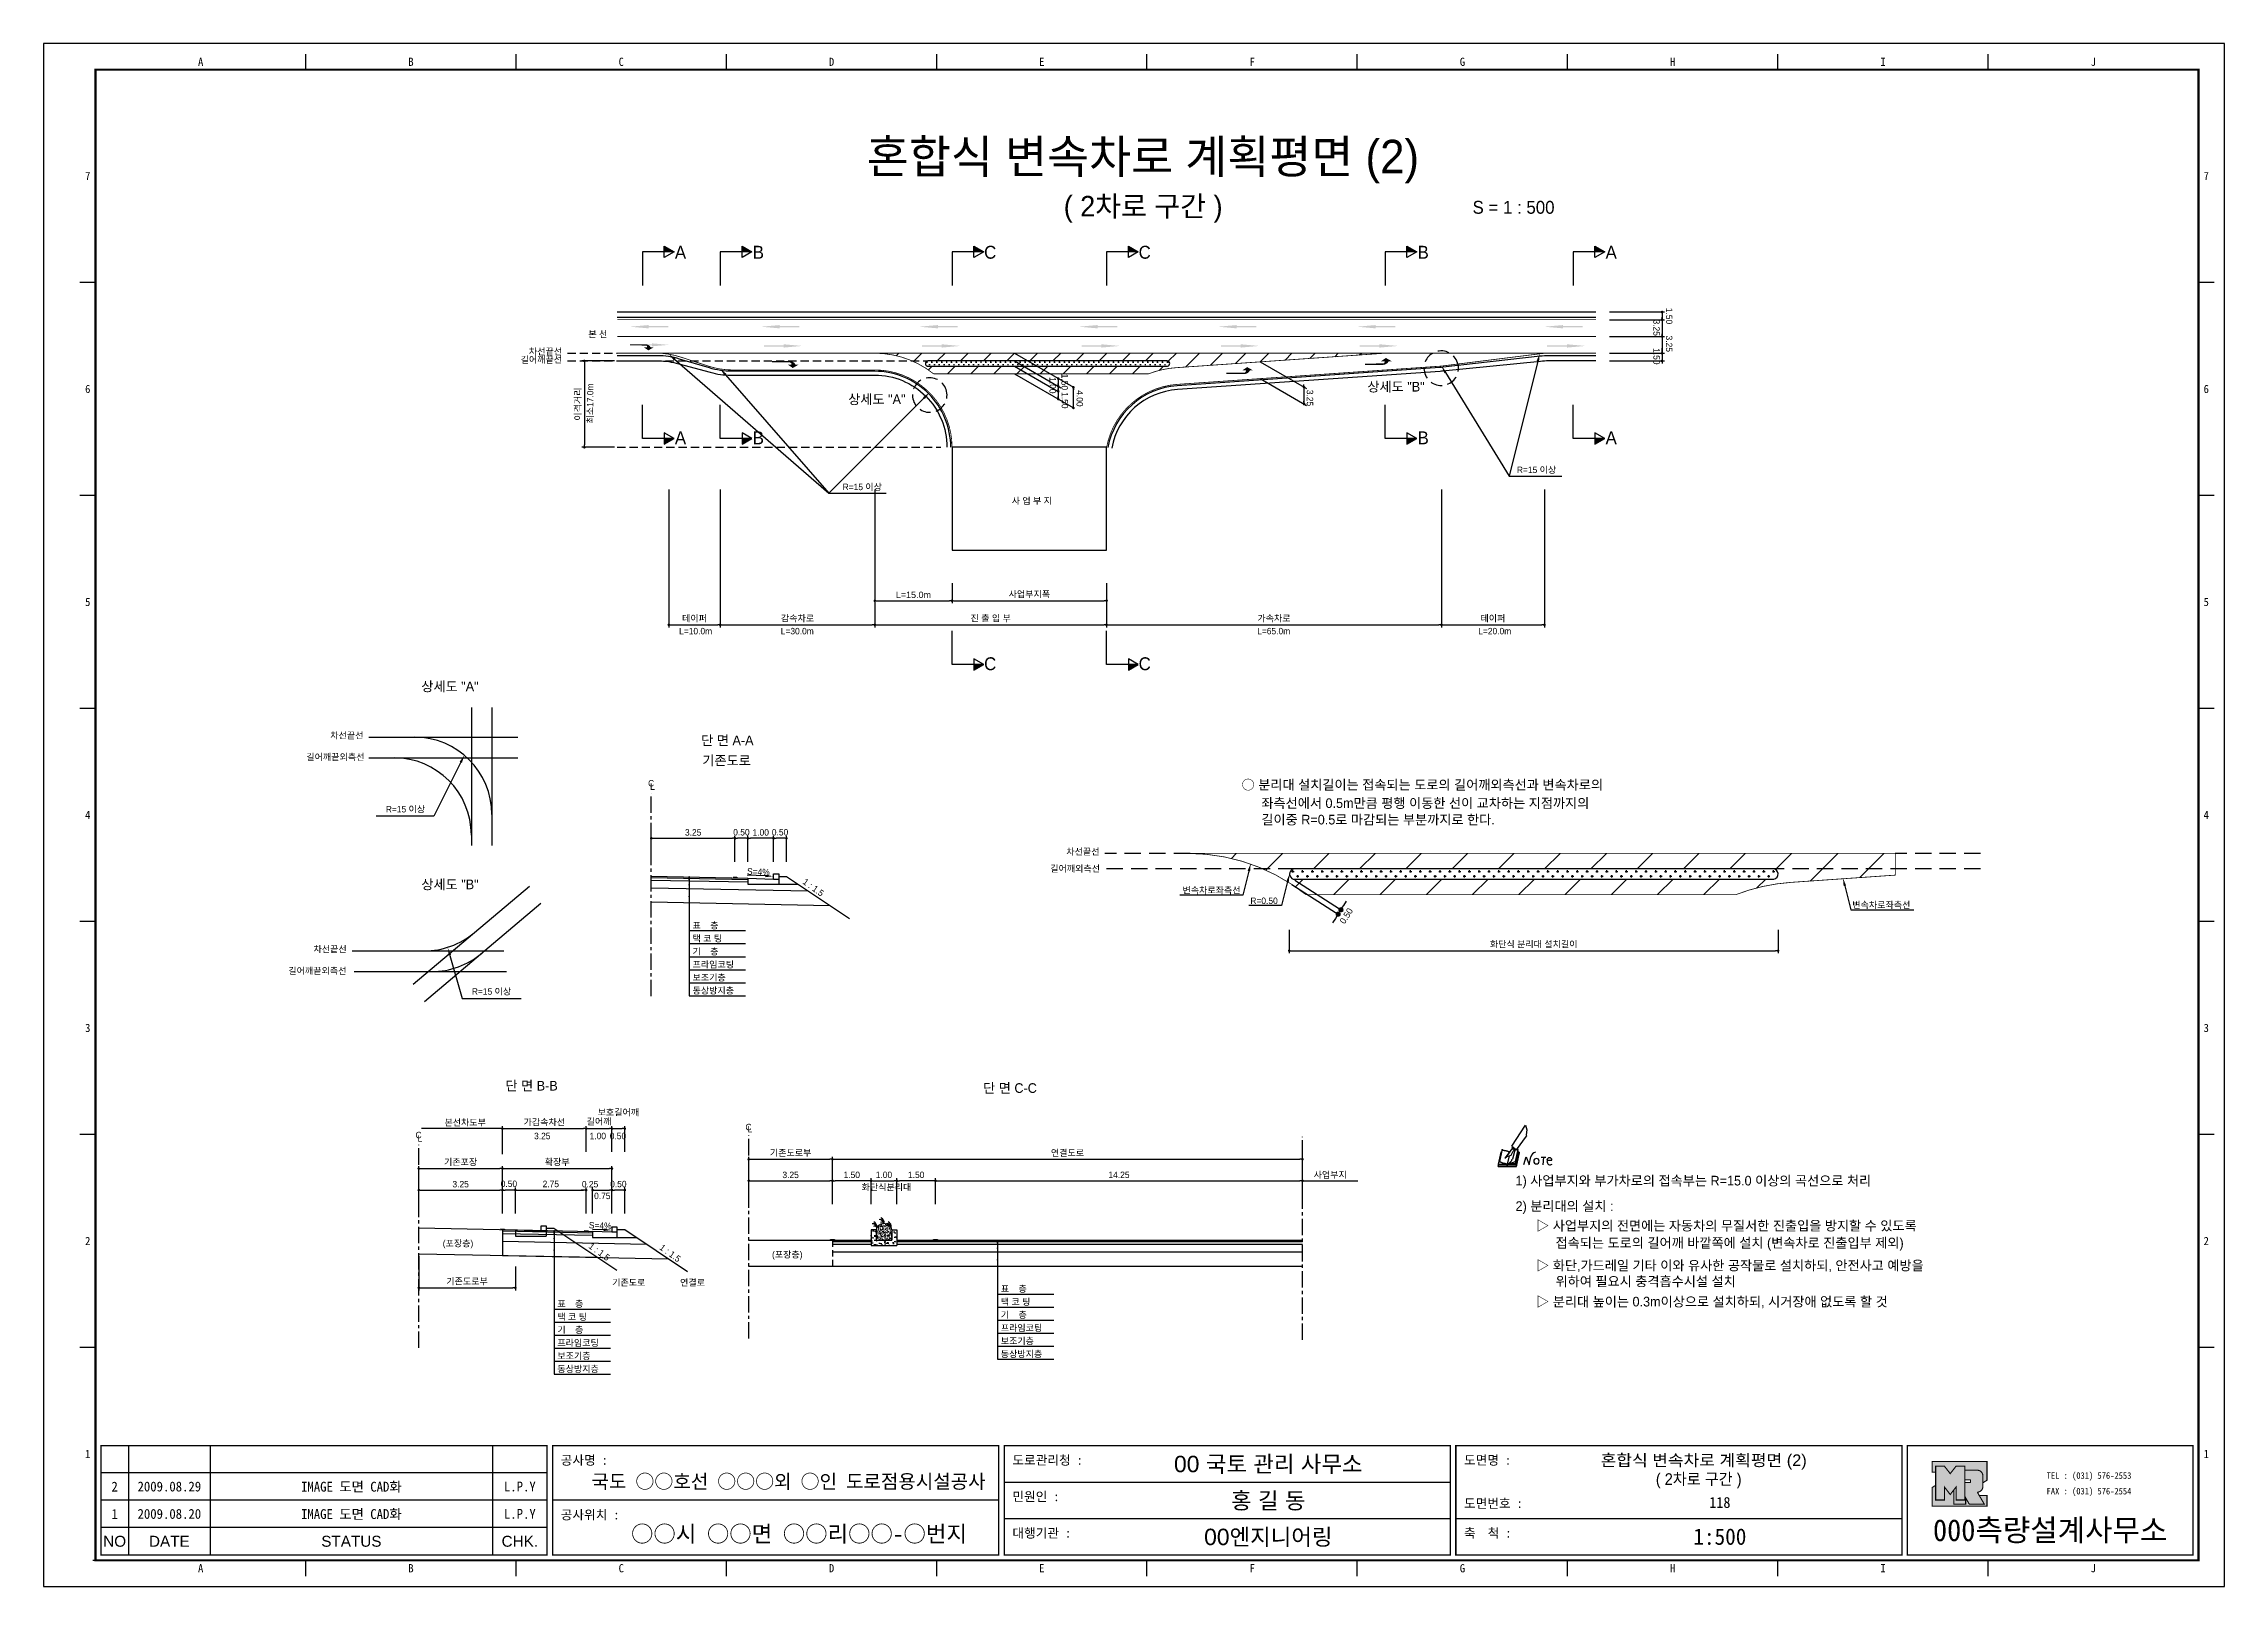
# Model space of a CAD drawing. Header units: millimetres. Extents: x 496 to 920, y -1 to 298.
import ezdxf
from ezdxf.enums import TextEntityAlignment as Align

# ---------------------------------------------------------------- set-up
doc = ezdxf.new("R2010")
doc.units = ezdxf.units.MM
doc.linetypes.add('CENTER', pattern=[50.8, 31.75, -6.35, 6.35, -6.35])
doc.linetypes.add('HIDDEN', pattern=[9.525, 6.35, -3.175])
for name, color, linetype in [('CC-GSTR-0004', 4, 'Continuous'), ('CM-LANE-0030', 30, 'Continuous'), ('CZ-DIMT-0002', 7, 'Continuous'), ('CZ-EXST-0002', 1, 'Continuous'), ('CZ-LIN1-0007', 7, 'Continuous'), ('CZ-LIN2-0003', 3, 'Continuous'), ('CZ-LINE-0001', 7, 'Continuous'), ('CZ-TEXT-BOX0', 7, 'Continuous'), ('TITLE', 7, 'Continuous')]:
    doc.layers.add(name, color=color, linetype=linetype)
doc.styles.add('견고딕', font='arial.ttf')
doc.styles.add('돋움', font='')
doc.styles.add('돋음체', font='')
doc.styles.get('돋움').set_extended_font_data('Dotum')
doc.styles.get('돋음체').set_extended_font_data('DotumChe')

msp = doc.modelspace()

# ---------------------------------------------------------------- texts
at = {"layer": 'CZ-DIMT-0002', "style": '돋움'}
for s, height, p in [('A', 2.5, (620.05, 257.67)), ('B', 2.5, (635.17, 257.67)), ('C', 2.5, (680.17, 257.67)), ('C', 2.5, (710.17, 257.67)), ('B', 2.5, (764.23, 257.67)), ('A', 2.5, (800.73, 257.67)), ('본 선', 1.25, (604, 241.77)), ('길어깨끝선', 1.25, (593.04, 236.82)), ('차선끝선', 1.25, (593.84, 238.42)), ('상세도 "A"', 1.875, (658.17, 229.14)), ('상세도 "B"', 1.875, (758.96, 231.58)), ('A', 2.5, (620.05, 221.66)), ('B', 2.5, (635.17, 221.66)), ('B', 2.5, (764.23, 221.66)), ('A', 2.5, (800.73, 221.66)), ('R=15 이상', 1.25, (786.24, 215.45)), ('R=15 이상', 1.25, (655.34, 212.13)), ('사 업 부 지', 1.25, (688.26, 209.42)), ('L=10.0m', 1.25, (622.99, 184.15)), ('L=30.0m', 1.25, (642.72, 184.15)), ('L=65.0m', 1.25, (735.21, 184.15)), ('L=20.0m', 1.25, (778.12, 184.15)), ('C', 2.5, (680.17, 177.82)), ('C', 2.5, (710.17, 177.82)), ('차선끝선', 1.25, (555.28, 163.91)), ('길어깨끝외측선', 1.25, (553.05, 159.71)), ('C', 1.25, (614.35, 154.63)), ('L', 1.25, (614.61, 153.97)), ('R=15 이상', 1.25, (566.66, 149.59)), ('차선끝선', 1.25, (698.17, 141.35)), ('차선끝선', 1.25, (552.02, 122.43)), ('길어깨끝외측선', 1.25, (549.56, 118.24)), ('R=15 이상', 1.25, (583.36, 114.22)), ('C', 1.25, (569.2, 86.36)), ('L', 1.25, (569.46, 85.7)), ('C', 1.25, (633.26, 87.91)), ('L', 1.25, (633.53, 87.51))]:
    msp.add_text(s, height=height, dxfattribs=at).set_placement(p, align=Align.MIDDLE_CENTER)
for s, rotation, p in [('1.50', 270, (811.36, 246.89)), ('3.25', 270, (808.92, 244.62)), ('3.25', 270, (811.36, 241.5)), ('1.50', 270, (808.92, 239.06)), ('최소17.0m', 90, (603.14, 224.44))]:
    msp.add_text(s, height=1.25, rotation=rotation, dxfattribs=at).set_placement(p)
for s, p in [('○ 분리대 설치길이는 접속되는 도로의 길어깨외측선과 변속차로의', (728.97, 154.33)), ('좌측선에서 0.5m만큼 평행 이동한 선이 교차하는 지점까지의', (732.82, 150.77)), ('길이중 R=0.5로 마감되는 부분까지로 한다.', (732.82, 147.57)), ('1) 사업부지와 부가차로의 접속부는 R=15.0 이상의 곡선으로 처리', (782.16, 77.51)), ('2) 분리대의 설치 :', (782.16, 72.57)), ('▷ 사업부지의 전면에는 자동차의 무질서한 진출입을 방지할 수 있도록', (786.15, 68.77)), ('접속되는 도로의 길어깨 바깥쪽에 설치 (변속차로 진출입부 제외)', (789.93, 65.44)), ('▷ 화단,가드레일 기타 이와 유사한 공작물로 설치하되, 안전사고 예방을', (786.15, 61.04)), ('▷ 분리대 높이는 0.3m이상으로 설치하되, 시거장애 없도록 할 것', (786.15, 54.03)), ('위하여 필요시 충격흡수시설 설치', (789.93, 57.97))]:
    msp.add_text(s, height=1.875, dxfattribs=at).set_placement(p, align=Align.MIDDLE_LEFT)
for s, rotation, p in [('S=4%', 357.7094, (635.18, 137.45)), ('1 : 1.5', 323.8881, (645.85, 134.41)), ('S=4%', 357.7094, (604.47, 68.8)), ('1 : 1.5', 323.8881, (604.3, 63.71)), ('1 : 1.5', 323.8881, (618.05, 63.46))]:
    msp.add_text(s, height=1.25, rotation=rotation, dxfattribs=at).set_placement(p, align=Align.MIDDLE_CENTER)
for s, p in [('길어깨외측선', (691.83, 137.44)), ('변속차로좌측선', (717.51, 133.24)), ('R=0.50', (730.68, 131.2)), ('변속차로좌측선', (847.54, 130.39)), ('표    층', (622.39, 126.42)), ('택 코 팅', (622.39, 123.89)), ('프라임코팅', (622.39, 118.83)), ('기    층', (622.39, 121.36)), ('보조기층', (622.39, 116.3)), ('동상방지층', (622.39, 113.77)), ('3.25', (591.63, 85.55)), ('1.00', (602.41, 85.55)), ('0.50', (606.32, 85.55)), ('화단식분리대', (655.2, 75.61)), ('사업부지', (742.96, 78.01)), ('(포장층)', (573.9, 64.72)), ('(포장층)', (637.82, 62.55)), ('기존도로', (606.78, 57.11)), ('연결로', (619.97, 57.11)), ('표    층', (682.23, 55.9)), ('표    층', (596.15, 52.99)), ('택 코 팅', (596.15, 50.46)), ('기    층', (682.23, 50.84)), ('택 코 팅', (682.23, 53.37)), ('프라임코팅', (596.15, 45.4)), ('기    층', (596.15, 47.93)), ('프라임코팅', (682.23, 48.3)), ('보조기층', (682.23, 45.77)), ('보조기층', (596.15, 42.87)), ('동상방지층', (682.23, 43.24)), ('동상방지층', (596.15, 40.34))]:
    msp.add_text(s, height=1.25, dxfattribs=at).set_placement(p)
at = {"layer": 'CZ-DIMT-0002', "char_height": 1.25, "attachment_point": 5, "style": '돋움'}
for s, insert, rotation in [('1.00', (692.3, 231.84), 270), ('1.50', (694.63, 232.51), 270), ('1.50', (694.66, 228.93), 270), ('4.00', (697.55, 229.31), 270), ('3.25', (742.24, 229.39), 270), ('\\A1;0.50', (749.31, 128.88), 57.3609)]:
    msp.add_mtext(s, dxfattribs=dict(at, insert=insert, rotation=rotation))
at = {"layer": 'CZ-DIMT-0002', "insert": (578.25, 88.74), "char_height": 1.25, "attachment_point": 5, "style": '돋움'}
msp.add_mtext('본선차도부', dxfattribs=at)
at = {"layer": 'CZ-LINE-0001', "insert": (600.2, 228.2), "char_height": 1.25, "attachment_point": 5, "rotation": 90, "style": '돋움'}
msp.add_mtext('\\A1;이격거리', dxfattribs=at)
at = {"layer": 'CZ-LINE-0001', "char_height": 1.25, "attachment_point": 5, "style": '돋움'}
for s, insert in [('\\A1;{\\fArial|b0|i0|c0|p32;L=15.0m}', (665.27, 191.18)), ('\\A1;사업부지폭', (687.77, 191.24)), ('\\A1;테이퍼', (622.77, 186.57)), ('\\A1;감속차로', (642.77, 186.57)), ('\\A1;진 출 입 부', (680.27, 186.57)), ('\\A1;가속차로', (735.27, 186.57)), ('\\A1;테이퍼', (777.77, 186.57)), ('\\A1;3.25', (622.51, 145.08)), ('\\A1;0.50', (631.88, 145.11)), ('\\A1;1.00', (635.63, 145.08)), ('\\A1;0.50', (639.38, 145.11)), ('\\A1;화단식 분리대 설치길이', (785.68, 123.33)), ('\\A1;가감속차선', (593.62, 88.8)), ('\\A1;길어깨', (604.24, 88.92)), ('\\A1;보호길어깨', (607.99, 90.71)), ('\\A1;기존포장', (577.37, 81.05)), ('\\A1;확장부', (596.12, 81.05)), ('\\A1;기존도로부', (641.43, 82.85)), ('\\A1;연결도로', (695.18, 82.85)), ('\\A1;3.25', (577.37, 76.82)), ('\\A1;0.50', (586.74, 76.89)), ('\\A1;2.75', (594.87, 76.86)), ('\\A1;0.25', (602.5, 76.82)), ('\\A1;0.50', (607.99, 76.84)), ('\\A1;3.25', (641.43, 78.62)), ('\\A1;1.50', (653.3, 78.63)), ('\\A1;1.00', (659.55, 78.63)), ('\\A1;1.50', (665.8, 78.63)), ('\\A1;14.25', (705.18, 78.63)), ('\\A1;0.75', (604.87, 74.54)), ('\\A1;기존도로부', (578.62, 57.91))]:
    msp.add_mtext(s, dxfattribs=dict(at, insert=insert))
at = {"layer": 'CZ-TEXT-BOX0', "style": '돋움'}
for s, p in [('상세도 "A"', (575.3, 173.42)), ('단 면 A-A', (629.15, 162.95)), ('기존도로', (629, 159.05)), ('상세도 "B"', (575.31, 135)), ('단 면 B-B', (591.14, 95.93)), ('단 면 C-C', (684.02, 95.48))]:
    msp.add_text(s, height=1.875, dxfattribs=at).set_placement(p, align=Align.MIDDLE_CENTER)
at = {"layer": 'TITLE', "color": 3, "linetype": 'Continuous', "style": '돋음체'}
for s, p in [('A', (526.9, 294.63)), ('B', (567.73, 294.63)), ('C', (608.55, 294.63)), ('D', (649.38, 294.63)), ('E', (690.2, 294.63)), ('F', (731.03, 294.63)), ('G', (771.85, 294.63)), ('H', (812.68, 294.63)), ('I', (853.5, 294.63)), ('J', (894.32, 294.63)), ('7', (504.98, 272.46)), ('7', (916.25, 272.46)), ('6', (504.98, 231.13)), ('6', (916.25, 231.13)), ('5', (504.98, 189.8)), ('5', (916.25, 189.8)), ('4', (504.98, 148.47)), ('4', (916.25, 148.47)), ('3', (504.98, 107.14)), ('3', (916.25, 107.14)), ('2', (504.98, 65.81)), ('2', (916.25, 65.81)), ('1', (504.98, 24.48)), ('1', (916.25, 24.48)), ('A', (526.9, 2.3)), ('B', (567.73, 2.3)), ('C', (608.55, 2.3)), ('D', (649.38, 2.3)), ('E', (690.2, 2.3)), ('F', (731.03, 2.3)), ('G', (771.85, 2.3)), ('H', (812.68, 2.3)), ('I', (853.5, 2.3)), ('J', (894.32, 2.3))]:
    msp.add_text(s, height=1.59, dxfattribs=at).set_placement(p, align=Align.MIDDLE)
at = {"layer": 'TITLE', "style": '돋움'}
for s, height, p in [('혼합식 변속차로 계획평면 (2)', 6.5, (709.83, 276.24)), ('( 2차로 구간 )', 4, (709.87, 266.61))]:
    msp.add_text(s, height=height, dxfattribs=at).set_placement(p, align=Align.MIDDLE_CENTER)
msp.add_text('S = 1 : 500', height=2.5, dxfattribs=at).set_placement((773.82, 266.39), align=Align.MIDDLE_LEFT)
at = {"layer": 'TITLE', "style": '돋음체'}
for s, p in [('공사명 : ', (596.81, 22.38)), ('도로관리청 :', (684.49, 22.38)), ('도면명 :', (772.16, 22.38)), ('민원인 :', (684.49, 15.31)), ('공사위치 :', (596.81, 11.77)), ('도면번호 :', (772.16, 13.99)), ('대행기관 :', (684.49, 8.23)), ('축  척 :', (772.16, 8.23))]:
    msp.add_text(s, height=1.804, dxfattribs=at).set_placement(p)
at = {"layer": 'TITLE', "color": 7, "linetype": 'Continuous'}
for s, height, style, p in [('00 국토 관리 사무소', 3.1832, '견고딕', (734.16, 22.56)), ('국도 ○○호선 ○○○외 ○인 도로점용시설공사', 2.7, '돋음체', (641.03, 19.17)), ('홍 길 동', 3.183, '견고딕', (734.16, 15.48)), ('○○시 ○○면 ○○리○○-○번지', 3.1832, '돋음체', (643.06, 9.01)), ('00엔지니어링', 3.183, '견고딕', (734.16, 8.41))]:
    msp.add_text(s, height=height, dxfattribs=dict(at, style=style)).set_placement(p, align=Align.MIDDLE)
at = {"layer": 'TITLE', "style": '돋움', "width": 0.959518}
msp.add_text('혼합식 변속차로 계획평면 (2)', height=2.25, dxfattribs=at).set_placement((798.69, 22.13), (838.69, 22.13), align=Align.FIT)
at = {"layer": 'TITLE', "color": 1, "linetype": 'Continuous', "style": '돋음체'}
msp.add_text('2', height=1.91, dxfattribs=at).set_placement((510.2, 18.14), align=Align.MIDDLE)
at = {"layer": 'TITLE', "linetype": 'Continuous'}
for s, height, style, p in [('2009.08.29', 1.91, '돋음체', (520.82, 18.14)), ('L.P.Y', 1.91, '돋음체', (588.86, 18.14)), ('1', 1.91, '돋음체', (510.2, 12.83)), ('2009.08.20', 1.91, '돋음체', (520.82, 12.83)), ('L.P.Y', 1.91, '돋음체', (588.86, 12.83)), ('118', 2.122, '돋음체', (821.83, 15.05)), ('NO', 2.122, '견고딕', (510.2, 7.53)), ('DATE', 2.122, '견고딕', (520.82, 7.53)), ('STATUS', 2.122, '견고딕', (556.16, 7.53)), ('CHK.', 2.122, '견고딕', (588.86, 7.53)), ('1:500', 3.183, '돋음체', (821.83, 8.41))]:
    msp.add_text(s, height=height, dxfattribs=dict(at, style=style)).set_placement(p, align=Align.MIDDLE)
at = {"layer": 'TITLE', "style": '돋음체'}
for p in [(556.16, 18.14), (556.16, 12.83)]:
    msp.add_text('IMAGE 도면 CAD화', height=1.9099, dxfattribs=at).set_placement(p, align=Align.MIDDLE)
at = {"layer": 'TITLE', "style": '돋움', "width": 0.959518}
msp.add_text('( 2차로 구간 )', height=2.25, dxfattribs=at).set_placement((817.72, 19.6), align=Align.MIDDLE_CENTER)
at = {"layer": 'TITLE', "color": 180, "style": '돋음체'}
for s, p in [('TEL : (031) 576-2553', (885.26, 19.65)), ('FAX : (031) 576-2554', (885.26, 16.62))]:
    msp.add_text(s, height=1.2733, dxfattribs=at).set_placement(p)
msp.add_text('000측량설계사무소', height=4.244, dxfattribs=at).set_placement((885.96, 7.56), align=Align.CENTER)

# ---------------------------------------------------------------- blocks, each defined once
blk = doc.blocks.new('note')
for p, q in [((0.85, 3.5), (3.53, 7.57)), ((1.8, 2.79), (3.74, 5.46)), ((3.53, 7.57), (3.8, 6.64)), ((3.8, 6.64), (3.69, 5.72)), ((3.69, 5.72), (3.74, 5.46)), ((-1.24, 2.36), (-1.77, 0)), ((-1.77, 0), (1.77, 0)), ((-1.77, 0), (-1.77, -0.3)), ((-1.53, 0.52), (-1.55, 0.54)), ((-1.01, 2.9), (-1.53, 0.52)), ((-1.48, 0.48), (-1.53, 0.52)), ((-1.43, 0.44), (-1.48, 0.48)), ((-1.38, 0.41), (-1.43, 0.44)), ((-1.33, 0.4), (-1.38, 0.41)), ((-1.27, 0.37), (-1.33, 0.4)), ((-1.22, 0.35), (-1.27, 0.37)), ((-1.13, 2.36), (-1.24, 2.36)), ((-1.17, 0.33), (-1.22, 0.35)), ((-1.12, 0.32), (-1.17, 0.33)), ((-1.02, 0.25), (-1.12, 0.32)), ((-0.97, 0.22), (-1.02, 0.25)), ((-1, 2.9), (-1.01, 2.9)), ((-0.98, 2.85), (-1, 2.9)), ((-0.95, 2.8), (-0.98, 2.85)), ((-0.93, 0.21), (-0.97, 0.22)), ((-0.9, 2.75), (-0.95, 2.8)), ((-0.88, 0.19), (-0.93, 0.21)), ((-0.85, 2.72), (-0.9, 2.75)), ((-0.8, 0.18), (-0.88, 0.19)), ((-0.79, 2.69), (-0.85, 2.72)), ((-0.75, 0.17), (-0.8, 0.18)), ((-0.74, 2.68), (-0.79, 2.69)), ((-0.7, 0.16), (-0.75, 0.17)), ((-0.69, 2.65), (-0.74, 2.68)), ((-0.64, 0.15), (-0.7, 0.16)), ((-0.64, 2.65), (-0.69, 2.65)), ((-0.59, 2.63), (-0.64, 2.65)), ((-0.58, 0.14), (-0.64, 0.15)), ((-0.54, 2.62), (-0.59, 2.63)), ((-0.53, 0.13), (-0.58, 0.14)), ((-0.48, 2.61), (-0.54, 2.62)), ((-0.48, 0.12), (-0.53, 0.13)), ((-0.43, 2.61), (-0.48, 2.61)), ((-0.43, 0.11), (-0.48, 0.12)), ((0.75, 2.77), (-0.46, 1.16)), ((0.37, 2.24), (-0.46, 1.16)), ((-0.46, 1.16), (-0.08, 1.47)), ((-0.38, 2.59), (-0.43, 2.61)), ((-0.38, 0.08), (-0.43, 0.11)), ((-0.33, 2.59), (-0.38, 2.59)), ((-0.29, 0.06), (-0.38, 0.08)), ((-0.27, 2.58), (-0.33, 2.59)), ((-0.23, 0.05), (-0.29, 0.06)), ((-0.22, 2.57), (-0.27, 2.58)), ((-0.16, 0.04), (-0.23, 0.05)), ((-0.17, 2.56), (-0.22, 2.57)), ((-0.12, 2.55), (-0.17, 2.56)), ((-0.11, 0.03), (-0.16, 0.04)), ((-0.07, 2.53), (-0.12, 2.55)), ((-0.04, 0.02), (-0.11, 0.03)), ((-0.08, 1.47), (0.72, 1.75)), ((-0.01, 2.51), (-0.07, 2.53)), ((-0.05, -0.3), (-0.05, 0)), ((0, 0), (-0.04, 0.02)), ((0.04, 2.5), (-0.01, 2.51)), ((0.37, 1.63), (0, 0)), ((0, 0), (1.6, 0.53)), ((0, 0), (1.65, 0.18)), ((0, 0.01), (0.06, 0.04)), ((0, -0.3), (0, 0)), ((0.09, 2.48), (0.04, 2.5)), ((0.05, -0.3), (0.05, 0)), ((0.06, 0.04), (0.11, 0.07)), ((0.14, 2.48), (0.09, 2.48)), ((0.11, 0.07), (0.16, 0.09)), ((0.2, 2.47), (0.14, 2.48)), ((0.16, 0.09), (0.21, 0.12)), ((0.26, 2.43), (0.18, 2.46)), ((0.21, 0.12), (0.27, 0.14)), ((0.34, 2.4), (0.26, 2.43)), ((0.27, 0.14), (0.36, 0.19)), ((0.45, 2.37), (0.34, 2.4)), ((0.36, 0.19), (0.41, 0.22)), ((0.41, 0.22), (0.46, 0.27)), ((0.46, 0.27), (0.51, 0.3)), ((0.51, 0.3), (0.56, 0.34)), ((0.56, 0.34), (0.6, 0.4)), ((0.6, 0.4), (0.64, 0.45)), ((0.64, 0.45), (0.67, 0.51)), ((0.67, 0.51), (0.74, 0.58)), ((0.72, 1.75), (1.16, 2.53)), ((0.74, 0.58), (0.79, 0.63)), ((1, 3.1), (0.75, 2.77)), ((0.79, 0.63), (0.83, 0.68)), ((0.83, 0.68), (0.86, 0.73)), ((0.85, 3.5), (1.8, 2.79)), ((1, 3.4), (0.85, 3.21)), ((0.85, 3.21), (1.52, 2.71)), ((0.86, 0.73), (0.89, 0.79)), ((0.89, 0.84), (0.92, 0.89)), ((0.89, 0.79), (0.89, 0.84)), ((0.92, 0.89), (0.96, 0.95)), ((0.96, 0.95), (1.01, 0.97)), ((1.47, 2.74), (1.01, 0.97)), ((1.16, 2.53), (1.37, 2.82)), ((2.13, 2.84), (1.44, 2.63)), ((1.52, 2.71), (1.66, 2.9)), ((1.6, 0.53), (2.13, 2.84)), ((1.65, 0.18), (2.19, 2.48)), ((1.77, 0), (2.3, 2.36)), ((1.77, -0.3), (2.3, 2.07)), ((1.77, -0.38), (2.3, 1.99)), ((1.77, -0.44), (2.3, 1.93)), ((1.77, 0), (1.77, -0.3)), ((2.19, 2.48), (2.04, 2.47)), ((2.3, 2.36), (2.16, 2.36)), ((2.3, 2.36), (2.3, 2.07)), ((3.21, -0.08), (3.68, 1.4)), ((3.68, 1.4), (4.26, -0.14)), ((4.26, -0.14), (4.56, 1.44)), ((6.55, 1.34), (7.46, 1.34)), ((7.01, 1.34), (6.87, -0.11)), ((7.71, 0.77), (7.71, 0.55)), ((7.71, 0.77), (8.67, 0.77)), ((-1.77, -0.3), (1.77, -0.3)), ((-1.77, -0.43), (-1.77, -0.3)), ((-1.77, -0.37), (1.77, -0.37)), ((-1.77, -0.43), (1.77, -0.43))]:
    blk.add_line(p, q)
for centre, major_axis, start_param, end_param in [((0.4, 2.31), (0.0702, 0.0702), 3.283946, 6.425539), ((5.68, 1.23), (-0.806, 0.806), -0.591174, 0.597824), ((5.66, 0.58), (-0.378, 0.378), 3.926991, 10.210176), ((8.3, 0.49), (0.422, 0.422), 2.265602, 4.634911), ((8.19, 0.77), (-0.342, 0.342), 3.926991, 7.068583)]:
    blk.add_ellipse(centre, major_axis=major_axis, ratio=1, start_param=start_param, end_param=end_param)
blk = doc.blocks.new('_Dot')
at = {"color": 0, "linetype": 'ByBlock', "lineweight": -2}
blk.add_line((-0.5, 0), (-1, 0), dxfattribs=at)
at = {"color": 0, "linetype": 'ByBlock', "const_width": 0.5}
blk.add_lwpolyline([(-0.25, 0, 1), (0.25, 0, 1)], format="xyb", close=True, dxfattribs=at)

# ---------------------------------------------------------------- hatches: boundary and pattern name
at = {"layer": 'CM-LANE-0030'}
h = msp.add_hatch(dxfattribs=at)
h.set_pattern_fill('ANSI31', color=256, style=0)
h.set_pattern_definition([(45, (-2967.4214, 7.257), (-2.245064, 2.245064), [])])
h.paths.add_polyline_path([(657.77, 238.08, -0.170323), (669.18, 234.08), (710.92, 234.08, -0.075352), (716.26, 235.27), (756.83, 238.08)])
h.paths.add_polyline_path([(714.6, 235.59, 0.000519), (714.56, 235.58), (667.95, 235.58, 0.001926), (667.83, 235.66, -0.750696), (668.09, 236.58), (714.52, 236.58, -0.924736)], flags=16)
at = {"layer": 'CZ-EXST-0002'}
h = msp.add_hatch(dxfattribs=at)
h.set_pattern_fill('AR-CONC', color=256, scale=0.01, style=0)
h.set_pattern_definition([(50, (-451.0645, 3548.7815), (1.8218467, -0.15939086), [0.1905, -2.0955]), (355, (-451.0645, 3548.7815), (-0.3524283, 1.9105664), [0.1524, -1.6764]), (100.451, (-450.9127, 3548.7682), (1.469425, 1.7511669), [0.1619, -1.7809]), (46.1842, (-451.0645, 3549.2895), (2.7107904, -0.4204233), [0.28575, -3.14325]), (96.6356, (-450.8386, 3549.2545), (2.3740423, 2.4742556), [0.24285, -2.67135]), (351.184, (-451.0645, 3549.2895), (2.374046, 2.4742512), [0.2286, -2.5146]), (21, (-450.8105, 3549.1625), (1.5161488, -1.0226552), [0.1905, -2.0955]), (326, (-450.8105, 3549.1625), (0.6180203, 1.8418797), [0.1524, -1.6764]), (71.4514, (-450.6841, 3549.0773), (2.1341649, 0.8192286), [0.1619, -1.7809]), (37.5, (-451.0645, 3548.7815), (0.03088603, 0.84555039), [0, -1.65608, 0, -1.7018, 0, -1.68275]), (7.5, (-451.0645, 3548.7815), (0.66819663, 1.00180575), [0, -0.97028, 0, -1.61798, 0, -0.64135]), (327.5, (-451.6309, 3548.7815), (1.35590595, -0.05728744), [0, -0.635, 0, -1.9812, 0, -2.6289]), (317.5, (-451.8849, 3548.7815), (1.4812918, 0.2542649), [0, -0.8255, 0, -1.31572, 0, -1.8669])])
h.paths.add_polyline_path([(662.05, 64.94), (662.05, 67.94), (661.05, 67.94), (661.05, 65.94), (658.05, 65.94), (658.05, 67.94), (657.05, 67.94), (657.05, 64.94)])
h = msp.add_hatch(dxfattribs=at)
h.set_pattern_fill('AR-SAND', color=256, scale=0.01, style=0)
h.set_pattern_definition([(37.5, (-451.06448, 3548.7815), (-0.016000313, 0.489413237), [0, -0.38608, 0, -0.4318, 0, -0.41275]), (7.5, (-451.0645, 3548.7815), (0.44952328, 0.7168251), [0, -0.20828, 0, -0.34798, 0, -0.13335]), (327.5, (-451.3769, 3548.7815), (0.79099237, 0.001437185), [0, -0.127, 0, -0.4572, 0, -0.5969]), (317.5, (-451.3769, 3548.7815), (0.76355645, 0.22292932), [0, -0.0635, 0, -0.29972, 0, -0.3429])])
edge = h.paths.add_edge_path()
edge.add_ellipse((659.55, 67.94), major_axis=(-1.5, 0), ratio=0.829212, start_angle=180, end_angle=360)
edge.add_line((658.05, 67.94), (658.05, 65.94))
edge.add_line((658.05, 65.94), (661.05, 65.94))
edge.add_line((661.05, 65.94), (661.05, 67.94))
at = {"layer": 'CZ-LIN1-0007'}
for points in [[(613.86, 243.54), (613.86, 243.33), (617.68, 243.33), (617.68, 243.11), (613.86, 243.11), (613.86, 242.9), (610.21, 243.22)], [(639.32, 243.54), (639.32, 243.33), (643.14, 243.33), (643.14, 243.11), (639.32, 243.11), (639.32, 242.9), (635.67, 243.22)], [(670.01, 243.54), (670.01, 243.33), (673.84, 243.33), (673.84, 243.11), (670.01, 243.11), (670.01, 242.9), (666.36, 243.22)], [(701.01, 243.54), (701.01, 243.33), (704.83, 243.33), (704.83, 243.11), (701.01, 243.11), (701.01, 242.9), (697.36, 243.22)], [(728.04, 243.54), (728.04, 243.33), (731.87, 243.33), (731.87, 243.11), (728.04, 243.11), (728.04, 242.9), (724.39, 243.22)], [(755.02, 243.54), (755.02, 243.33), (758.84, 243.33), (758.84, 243.11), (755.02, 243.11), (755.02, 242.9), (751.37, 243.22)], [(791.39, 243.54), (791.39, 243.33), (795.22, 243.33), (795.22, 243.11), (791.39, 243.11), (791.39, 242.9), (787.74, 243.22)], [(613.37, 239.81, -0.267976), (614.27, 239.21), (614.83, 239.21), (613.8, 238.63), (612.96, 239.2), (613.57, 239.21, 0.504994), (613.3, 239.57), (610.25, 239.59), (610.25, 239.83)], [(614.5, 239.99), (614.5, 239.79), (611.07, 239.79), (611.07, 239.6), (614.5, 239.6), (614.5, 239.41), (617.77, 239.7)], [(640.05, 239.81), (640.05, 239.6), (636.23, 239.6), (636.23, 239.38), (640.05, 239.38), (640.05, 239.17), (643.7, 239.49)], [(670.74, 239.81), (670.74, 239.6), (666.92, 239.6), (666.92, 239.38), (670.74, 239.38), (670.74, 239.17), (674.39, 239.49)], [(701.74, 239.81), (701.74, 239.6), (697.92, 239.6), (697.92, 239.38), (701.74, 239.38), (701.74, 239.17), (705.39, 239.49)], [(728.78, 239.81), (728.78, 239.6), (724.95, 239.6), (724.95, 239.38), (728.78, 239.38), (728.78, 239.17), (732.43, 239.49)], [(755.75, 239.81), (755.75, 239.6), (751.93, 239.6), (751.93, 239.38), (755.75, 239.38), (755.75, 239.17), (759.4, 239.49)], [(756.5, 235.82, 0.267976), (757.53, 236.51), (758.16, 236.51), (756.98, 237.16), (756.04, 236.52), (756.73, 236.51, -0.504994), (756.42, 236.09), (752.96, 236.07), (752.96, 235.8)], [(792.13, 239.81), (792.13, 239.6), (788.3, 239.6), (788.3, 239.38), (792.13, 239.38), (792.13, 239.17), (795.78, 239.49)], [(641.35, 236.56, -0.267976), (642.38, 235.87), (643.01, 235.87), (641.84, 235.21), (640.9, 235.86), (641.59, 235.87, 0.504994), (641.28, 236.28), (637.82, 236.3), (637.82, 236.58)], [(729.57, 234.04, 0.267976), (730.6, 234.73), (731.23, 234.73), (730.06, 235.38), (729.11, 234.74), (729.81, 234.73, -0.504994), (729.5, 234.31), (726.03, 234.29), (726.03, 234.02)], [(631.01, 136.26), (631.01, 136.39), (630.26, 136.4), (630.26, 136.28)], [(585.87, 68), (585.87, 68.12), (585.12, 68.14), (585.12, 68.01)], [(602.12, 67.67), (602.12, 67.8), (601.37, 67.81), (601.37, 67.69)], [(649.93, 65.94), (649.93, 66.06), (649.18, 66.06), (649.18, 65.94)], [(669.93, 65.94), (669.93, 66.06), (669.18, 66.06), (669.18, 65.94)]]:
    msp.add_hatch(color=256, dxfattribs=at).paths.add_polyline_path(points)
at = {"layer": 'CZ-LIN2-0003'}
h = msp.add_hatch(dxfattribs=at)
h.set_pattern_fill('CROSS', color=256, scale=0.075, style=0)
h.set_pattern_definition([(0, (-2967.42137, 7.2569), (0.47625, 0.47625), [0.238125, -0.714375]), (90, (-2967.3023, 7.13783), (-0.47625, 0.47625), [0.238125, -0.714375])])
edge = h.paths.add_edge_path()
edge.add_line((714.52, 236.58), (668.09, 236.58))
edge.add_arc((668.09, 236.08), 0.5, 90, 237.5816)
edge.add_arc((657.77, 219.83), 18.75, 57.1401, 57.5816, ccw=False)
edge.add_line((667.95, 235.58), (714.56, 235.58))
edge.add_arc((717.52, 217.06), 18.75, 98.9573, 99.0762, ccw=False)
edge.add_arc((714.52, 236.08), 0.5, 278.9573, 450)
h = msp.add_hatch(dxfattribs=at)
h.set_pattern_fill('CROSS', color=256, scale=0.15, style=0)
h.set_pattern_definition([(0, (-6531.7471, -320.6328), (0.9525, 0.9525), [0.47625, -1.42875]), (90, (-6531.509, -320.871), (-0.9525, 0.9525), [0.47625, -1.42875])])
edge = h.paths.add_edge_path()
edge.add_line((832.14, 138.01), (739.28, 138.01))
edge.add_arc((739.28, 137.01), 1, 90, 237.5816)
edge.add_arc((718.64, 104.51), 37.5, 57.1401, 57.5816, ccw=False)
edge.add_line((738.99, 136.01), (832.22, 136.01))
edge.add_arc((838.13, 98.98), 37.5, 98.9573, 99.0762, ccw=False)
edge.add_arc((832.14, 137.01), 1, 278.9573, 450)
at = {"layer": 'CZ-LINE-0001'}
for points in [[(616.9, 258.85), (616.9, 257.75), (618.8, 257.75)], [(632.01, 258.85), (632.01, 257.75), (633.92, 257.75)], [(677.01, 258.85), (677.01, 257.75), (678.92, 257.75)], [(707.01, 258.85), (707.01, 257.75), (708.92, 257.75)], [(761.07, 258.85), (761.07, 257.75), (762.97, 257.75)], [(797.57, 258.85), (797.57, 257.75), (799.48, 257.75)], [(618.8, 221.53), (616.9, 221.53), (616.9, 220.43)], [(633.92, 221.53), (632.01, 221.53), (632.01, 220.43)], [(762.97, 221.53), (761.07, 221.53), (761.07, 220.43)], [(799.48, 221.53), (797.57, 221.53), (797.57, 220.43)], [(678.92, 177.69), (677.01, 177.69), (677.01, 176.59)], [(708.92, 177.69), (707.01, 177.69), (707.01, 176.59)]]:
    msp.add_hatch(color=256, dxfattribs=at).paths.add_polyline_path(points)
at = {"layer": 'TITLE', "ltscale": 150}
h = msp.add_hatch(color=8, dxfattribs=at)
edge = h.paths.add_edge_path()
edge.add_line((873.69, 23.01), (863.02, 23.01))
edge.add_line((863.02, 23.01), (863.02, 20.93))
edge.add_line((863.02, 20.93), (863.73, 20.93))
edge.add_line((863.73, 20.93), (863.73, 22.1))
edge.add_line((863.73, 22.1), (865.42, 22.1))
edge.add_line((865.42, 22.1), (866.55, 20.65))
edge.add_line((866.55, 20.65), (867.68, 22.1))
edge.add_line((867.68, 22.1), (869.37, 22.1))
edge.add_line((869.37, 22.1), (869.37, 21.31))
edge.add_line((869.37, 21.31), (871.81, 21.31))
edge.add_arc((871.81, 20.24), 1.07, 0, 90, ccw=False)
edge.add_line((872.88, 20.24), (872.88, 18.87))
edge.add_line((872.88, 18.87), (873.69, 19.38))
edge.add_line((873.69, 19.38), (873.69, 23.01))
h.paths.add_polyline_path([(867.23, 17.48), (866.55, 16.6), (865.42, 18.06), (865.42, 15.54), (863.73, 15.54), (863.73, 18.39), (863.02, 17.95), (863.02, 14.32), (873.69, 14.32), (873.69, 16.4), (872.19, 16.4), (873.15, 14.75), (870.24, 14.75), (869.54, 15.96), (869.54, 14.75), (867.23, 14.75)])
msp.add_hatch(color=5, dxfattribs=at).paths.add_polyline_path([(869.37, 22.1), (867.68, 22.1), (866.55, 20.65), (865.42, 22.1), (863.73, 22.1), (863.73, 15.54), (865.42, 15.54), (865.42, 18.06), (866.55, 16.6), (867.68, 18.06), (867.68, 15.54), (869.37, 15.54)])
h = msp.add_hatch(color=161, dxfattribs=at)
edge = h.paths.add_edge_path()
edge.add_arc((871.81, 20.24), 1.07, 360, 450)
edge.add_line((871.81, 21.31), (869.37, 21.31))
edge.add_line((869.37, 21.31), (869.37, 19.45))
edge.add_line((869.37, 19.45), (870.36, 19.45))
edge.add_arc((870.36, 19.34), 0.113, 0, 90, ccw=False)
edge.add_line((870.48, 19.34), (870.48, 19.03))
edge.add_arc((870.36, 19.03), 0.113, 270, 360, ccw=False)
edge.add_line((870.36, 18.92), (869.37, 18.92))
edge.add_line((869.37, 18.92), (869.37, 15.54))
edge.add_line((869.37, 15.54), (867.68, 15.54))
edge.add_line((867.68, 15.54), (867.68, 18.06))
edge.add_line((867.68, 18.06), (867.23, 17.48))
edge.add_line((867.23, 17.48), (867.23, 14.75))
edge.add_line((867.23, 14.75), (869.54, 14.75))
edge.add_line((869.54, 14.75), (869.54, 15.96))
edge.add_line((869.54, 15.96), (870.24, 14.75))
edge.add_line((870.24, 14.75), (873.15, 14.75))
edge.add_line((873.15, 14.75), (871.81, 17.06))
edge.add_arc((871.81, 18.13), 1.07, 270, 360)
edge.add_line((872.88, 18.13), (872.88, 20.24))

# ---------------------------------------------------------------- linework, layer by layer
at = {"color": 0, "linetype": 'ByBlock', "lineweight": -2}
for p, q in [((810.6, 245.83), (810.6, 245.58)), ((810.6, 244.83), (810.6, 245.08)), ((810.6, 244.33), (810.6, 244.08)), ((810.6, 241.58), (810.6, 241.83)), ((810.6, 241.08), (810.6, 240.83)), ((810.6, 238.33), (810.6, 238.58)), ((810.6, 238.33), (810.6, 238.58)), ((693.38, 232.92), (693.38, 232.67)), ((810.6, 236.33), (810.6, 236.08)), ((810.6, 236.33), (810.6, 236.08)), ((693.38, 231.92), (693.38, 232.17)), ((693.38, 231.42), (693.38, 231.17)), ((693.38, 230.92), (693.38, 231.17)), ((693.38, 229.42), (693.38, 229.67)), ((696.33, 231.22), (696.33, 230.97)), ((741.09, 231.75), (741.09, 232)), ((741.09, 231.25), (741.09, 231)), ((741.09, 228.5), (741.09, 228.75)), ((696.33, 227.72), (696.33, 227.97)), ((747.45, 128.81), (747.18, 128.39)), ((748.53, 130.5), (748.8, 130.92)), ((585.24, 87.6), (584.99, 87.6)), ((741.05, 77.48), (741.3, 77.48))]:
    msp.add_line(p, q, dxfattribs=at)
at = {"color": 0, "linetype": 'ByBlock'}
for points, const_width in [([(810.6, 245.95, 1), (810.6, 246.2, 1)], 0.25), ([(810.6, 244.7, 1), (810.6, 244.45, 1)], 0.25), ([(810.6, 244.45, 1), (810.6, 244.7, 1)], 0.25), ([(810.6, 241.45, 1), (810.6, 241.2, 1)], 0.25), ([(810.6, 241.2, 1), (810.6, 241.45, 1)], 0.25), ([(810.6, 238.2, 1), (810.6, 237.95, 1)], 0.25), ([(810.6, 238.2, 1), (810.6, 237.95, 1)], 0.25), ([(693.38, 233.05, 1), (693.38, 233.3, 1)], 0.25), ([(810.6, 236.45, 1), (810.6, 236.7, 1)], 0.25), ([(810.6, 236.45, 1), (810.6, 236.7, 1)], 0.25), ([(693.38, 231.55, 1), (693.38, 231.8, 1)], 0.25), ([(693.38, 231.8, 1), (693.38, 231.55, 1)], 0.25), ([(693.38, 230.8, 1), (693.38, 230.55, 1)], 0.25), ([(693.38, 229.3, 1), (693.38, 229.05, 1)], 0.25), ([(696.33, 231.34, 1), (696.33, 231.59, 1)], 0.25), ([(741.09, 231.37, 1), (741.09, 231.62, 1)], 0.25), ([(741.09, 231.62, 1), (741.09, 231.37, 1)], 0.25), ([(696.33, 227.59, 1), (696.33, 227.34, 1)], 0.25), ([(741.09, 228.37, 1), (741.09, 228.12, 1)], 0.25), ([(747.59, 129.02, 1), (747.86, 129.44, 1)], 0.5), ([(748.4, 130.29, 1), (748.13, 129.87, 1)], 0.5), ([(585.37, 87.6, 1), (585.62, 87.6, 1)], 0.25), ([(740.93, 77.48, 1), (740.68, 77.48, 1)], 0.25)]:
    msp.add_lwpolyline(points, format="xyb", close=True, dxfattribs=dict(at, const_width=const_width))
at = {"layer": 'CC-GSTR-0004'}
for p, q in [((633.13, 136.22), (633.13, 135.02)), ((633.13, 136.22), (638.13, 136.02)), ((638.13, 136.02), (638.13, 137.02)), ((638.13, 137.02), (639.13, 137.02)), ((638.13, 136.02), (639.13, 136.02)), ((639.13, 137.02), (639.13, 135.02)), ((633.13, 135.02), (639.13, 135.02))]:
    msp.add_line(p, q, dxfattribs=at)
for points in [[(607.77, 246.08), (797.77, 246.08)], [(607.77, 245.08), (797.77, 245.08)], [(607.74, 67.51), (606.74, 67.51), (602.99, 67.66), (602.99, 66.51), (607.74, 66.51), (607.74, 68.51), (606.74, 68.51), (606.74, 67.51)]]:
    msp.add_lwpolyline(points, dxfattribs=at)
for points in [[(672.52, 219.83, 0.414214), (657.77, 234.58), (629.98, 234.58), (629.98, 234.58, -0.072993), (625.67, 235.21), (625.67, 235.21), (619.88, 236.95), (619.88, 236.95, 0.072993), (615.57, 237.58), (615.57, 237.58), (607.77, 237.58)], [(797.77, 237.58), (788.62, 237.58, 0.028022), (786.94, 237.49), (786.94, 237.49), (768.09, 235.37), (768.09, 235.37, -0.010735), (767.45, 235.31), (767.45, 235.31), (716.5, 231.78, 0.341482), (703.02, 219.78)], [(607.77, 236.58), (615.75, 236.58, -0.067192), (619.73, 236.04), (625.82, 234.37, 0.067192), (629.8, 233.83), (657.77, 233.83, -0.414214), (671.77, 219.83)], [(797.77, 236.58), (788.52, 236.58, 0.024952), (787.03, 236.5), (768, 234.6, -0.007667), (767.55, 234.56), (716.55, 231.03, 0.341482), (703.76, 219.65)]]:
    msp.add_lwpolyline(points, format="xyb", dxfattribs=at)
at = {"layer": 'CM-LANE-0030'}
for p, q in [((718.97, 141.01), (718.97, 141.01)), ((726.99, 140.05), (727.95, 141.01)), ((733.69, 137.77), (736.93, 141.01)), ((742.91, 138.01), (745.91, 141.01)), ((751.89, 138.01), (754.89, 141.01)), ((760.87, 138.01), (763.87, 141.01)), ((769.85, 138.01), (772.85, 141.01)), ((778.83, 138.01), (781.83, 141.01)), ((787.81, 138.01), (790.81, 141.01)), ((796.79, 138.01), (799.79, 141.01)), ((805.77, 138.01), (808.77, 141.01)), ((814.75, 138.01), (817.75, 141.01)), ((823.74, 138.01), (826.74, 141.01)), ((832.6, 137.9), (835.72, 141.01)), ((839.34, 135.65), (844.7, 141.01)), ((848.98, 136.32), (853.68, 141.01)), ((739.42, 134.52), (740.91, 136.01)), ((746.89, 133.01), (749.89, 136.01)), ((755.87, 133.01), (758.87, 136.01)), ((764.85, 133.01), (767.85, 136.01)), ((773.83, 133.01), (776.83, 136.01)), ((782.81, 133.01), (785.81, 136.01)), ((791.79, 133.01), (794.79, 136.01)), ((800.77, 133.01), (803.77, 136.01)), ((809.75, 133.01), (812.75, 136.01)), ((818.74, 133.01), (821.74, 136.01)), ((829.03, 134.33), (830.72, 136.01))]:
    msp.add_line(p, q, dxfattribs=at)
at = {"layer": 'CM-LANE-0030', "const_width": 0.15}
msp.add_lwpolyline([(607.77, 241.33), (797.77, 241.33)], dxfattribs=at)
for points in [[(657.77, 238.08, -0.170323), (669.18, 234.08), (710.92, 234.08, -0.075352), (716.26, 235.27), (756.83, 238.08)], [(855.89, 136.8), (855.89, 141.01), (718.64, 141.01, -0.170323), (741.45, 133.01), (824.93, 133.01, -0.075352), (835.61, 135.39)]]:
    msp.add_lwpolyline(points, format="xyb", close=True, dxfattribs=at)
at = {"layer": 'CZ-EXST-0002'}
for p, q in [((579.45, 169.31), (579.45, 142.53)), ((583.43, 169.31), (583.43, 142.53)), ((559.55, 163.57), (588.5, 163.57)), ((559.55, 159.56), (588.5, 159.56)), ((568.16, 115.67), (590.71, 134.65)), ((570.37, 112.3), (592.97, 131.33)), ((556.29, 122.09), (585.77, 122.09)), ((556.71, 118.09), (586.25, 118.09)), ((569.24, 68.33), (587.99, 67.96)), ((587.99, 67.96), (592.99, 67.76)), ((587.99, 67.96), (587.99, 66.76)), ((592.99, 68.76), (593.99, 68.76)), ((592.99, 67.76), (592.99, 68.76)), ((592.99, 67.76), (593.99, 67.76)), ((593.99, 68.76), (593.99, 66.76)), ((593.99, 68.26), (595.49, 68.26)), ((595.49, 68.26), (607.69, 60.12)), ((587.99, 66.76), (593.99, 66.76)), ((633.3, 65.94), (649.55, 65.94)), ((569.24, 63.33), (603.92, 62.64)), ((633.3, 60.94), (649.55, 60.94))]:
    msp.add_line(p, q, dxfattribs=at)
at = {"layer": 'CZ-LIN1-0007'}
for p, q in [((630.26, 136.4), (631.01, 136.39)), ((630.26, 136.28), (631.01, 136.26)), ((631.01, 136.39), (631.01, 136.26)), ((585.12, 68.14), (585.87, 68.12)), ((585.12, 68.01), (585.87, 68)), ((585.87, 68.12), (585.87, 68)), ((601.37, 67.81), (602.12, 67.8)), ((602.12, 67.8), (602.12, 67.67)), ((601.37, 67.69), (602.12, 67.67)), ((649.18, 65.94), (649.18, 66.06)), ((649.18, 66.06), (649.93, 66.06)), ((649.93, 65.94), (649.18, 65.94)), ((649.93, 66.06), (649.93, 65.94)), ((669.18, 66.06), (669.93, 66.06)), ((669.18, 65.94), (669.18, 66.06)), ((669.93, 65.94), (669.18, 65.94)), ((669.93, 66.06), (669.93, 65.94))]:
    msp.add_line(p, q, dxfattribs=at)
at = {"layer": 'CZ-LIN1-0007', "const_width": 0.15}
for points in [[(607.77, 244.58), (797.77, 244.58)], [(636.59, 238.08), (657.77, 238.08)]]:
    msp.add_lwpolyline(points, dxfattribs=at)
for points in [[(607.77, 238.08), (615.4, 238.08), (615.4, 238.08, -0.07872), (620.03, 237.35), (620.03, 237.35), (625.51, 235.56, 0.07872), (630.15, 234.83), (657.77, 234.83, -0.414214), (672.77, 219.83)], [(702.77, 219.83, -0.341482), (716.48, 232.03), (767.36, 235.55, 0.01381), (768.19, 235.63), (786.85, 237.96, -0.031099), (788.71, 238.08), (797.77, 238.08)]]:
    msp.add_lwpolyline(points, format="xyb", dxfattribs=at)
at = {"layer": 'CZ-LIN1-0007', "linetype": 'HIDDEN', "const_width": 0.15}
for points in [[(615.4, 238.08), (636.59, 238.08)], [(756.83, 238.08), (788.71, 238.08)]]:
    msp.add_lwpolyline(points, dxfattribs=at)
at = {"layer": 'CZ-LIN1-0007'}
for points in [[(788.71, 238.08), (788.71, 238.08)], [(767.36, 235.55), (767.36, 235.55)], [(768.19, 235.63), (768.19, 235.63)]]:
    msp.add_lwpolyline(points, close=True, dxfattribs=at)
at = {"layer": 'CZ-LIN2-0003'}
for p, q in [((614.38, 136.6), (633.13, 136.22)), ((614.38, 136.35), (633.13, 135.97)), ((614.38, 135.85), (633.13, 135.47)), ((639.13, 136.52), (640.63, 136.52)), ((640.63, 136.52), (652.84, 128.39)), ((614.38, 134.35), (644.81, 133.74)), ((614.38, 131.6), (649.06, 130.9)), ((639.13, 135.02), (642.88, 135.02)), ((585.49, 68.01), (585.49, 63.01)), ((585.49, 68.01), (602.99, 67.66)), ((585.49, 67.76), (602.99, 67.41)), ((607.74, 68.01), (609.24, 68.01)), ((609.24, 68.01), (621.44, 59.87)), ((658.05, 67.94), (657.05, 67.94)), ((657.05, 67.94), (657.05, 64.94)), ((658.05, 67.94), (658.05, 65.94)), ((661.05, 67.94), (661.05, 65.94)), ((661.05, 67.94), (662.05, 67.94)), ((662.05, 67.94), (662.05, 64.94)), ((585.49, 67.26), (602.99, 66.91)), ((585.49, 65.76), (613.45, 65.2)), ((607.74, 66.51), (611.49, 66.51)), ((649.55, 65.94), (657.05, 65.94)), ((649.55, 65.69), (657.05, 65.69)), ((649.55, 65.19), (657.05, 65.19)), ((649.55, 63.69), (740.8, 63.69)), ((657.05, 64.94), (662.05, 64.94)), ((658.05, 65.94), (661.05, 65.94)), ((662.05, 65.94), (740.8, 65.94)), ((662.05, 65.69), (740.8, 65.69)), ((662.05, 65.19), (740.8, 65.19)), ((585.49, 63.01), (617.71, 62.36)), ((649.55, 60.94), (740.8, 60.94))]:
    msp.add_line(p, q, dxfattribs=at)
for points in [[(714.52, 236.58), (668.09, 236.58, 0.750696), (667.83, 235.66, -0.001926), (667.95, 235.58), (714.56, 235.58, -0.000519), (714.6, 235.59, 0.924736)], [(832.14, 138.01), (739.28, 138.01, 0.750696), (738.75, 136.17, -0.001926), (738.99, 136.01), (832.22, 136.01, -0.000519), (832.29, 136.02, 0.924736)]]:
    msp.add_lwpolyline(points, format="xyb", close=True, dxfattribs=at)
msp.add_lwpolyline([(702.77, 219.83), (672.77, 219.83), (672.77, 199.83), (702.77, 199.83)], close=True, dxfattribs=at)
for centre, radius, start, end in [((568.43, 148.57), 15, 0, 90), ((564.45, 144.56), 15, 0, 90), ((570.32, 137.09), 15, 270, 310.097), ((571.78, 133.09), 15, 270, 310.097), ((657.29, 68.27), 0.88, 7.8639, 92.7752), ((657.75, 68.25), 0.44, 19.771, 124.0366), ((657.18, 68.62), 1, 347.1802, 67.3267), ((658.68, 69.06), 0.88, 7.8639, 92.7752), ((659.14, 69.03), 0.44, 19.771, 124.0366), ((658.57, 69.4), 1, 347.1802, 67.3267), ((660.08, 68.27), 0.88, 7.8639, 92.7752), ((660.53, 68.25), 0.44, 19.771, 124.0366), ((659.97, 68.62), 1, 347.1802, 67.3267)]:
    msp.add_arc(centre, radius, start, end, dxfattribs=at)
msp.add_ellipse((659.55, 67.94), major_axis=(-1.5, 0), ratio=0.829212, start_param=3.141593, end_param=6.283185, dxfattribs=at)
at = {"layer": 'CZ-LINE-0001'}
for p, q in [((616.9, 256.65), (616.9, 258.85)), ((616.9, 258.85), (618.8, 257.75)), ((632.01, 256.65), (632.01, 258.85)), ((632.01, 258.85), (633.92, 257.75)), ((677.01, 256.65), (677.01, 258.85)), ((677.01, 258.85), (678.92, 257.75)), ((707.01, 256.65), (707.01, 258.85)), ((707.01, 258.85), (708.92, 257.75)), ((761.07, 256.65), (761.07, 258.85)), ((761.07, 258.85), (762.97, 257.75)), ((797.57, 256.65), (797.57, 258.85)), ((797.57, 258.85), (799.48, 257.75)), ((618.8, 257.75), (612.66, 257.75)), ((612.66, 257.75), (612.66, 251.21)), ((618.8, 257.75), (616.9, 256.65)), ((633.92, 257.75), (627.77, 257.75)), ((627.77, 257.75), (627.77, 251.21)), ((633.92, 257.75), (632.01, 256.65)), ((678.92, 257.75), (672.77, 257.75)), ((672.77, 257.75), (672.77, 251.21)), ((678.92, 257.75), (677.01, 256.65)), ((708.92, 257.75), (702.77, 257.75)), ((702.77, 257.75), (702.77, 251.21)), ((708.92, 257.75), (707.01, 256.65)), ((762.97, 257.75), (756.83, 257.75)), ((756.83, 257.75), (756.83, 251.21)), ((762.97, 257.75), (761.07, 256.65)), ((799.48, 257.75), (793.33, 257.75)), ((793.33, 257.75), (793.33, 251.21)), ((799.48, 257.75), (797.57, 256.65)), ((800.37, 246.08), (811.1, 246.08)), ((810.6, 245.58), (810.6, 236.58)), ((800.37, 244.58), (811.1, 244.58)), ((800.37, 244.58), (811.1, 244.58)), ((800.37, 241.33), (811.1, 241.33)), ((684.88, 238.08), (696.33, 231.47)), ((800.37, 238.08), (811.1, 238.08)), ((800.37, 238.08), (811.1, 238.08)), ((810.6, 238.58), (810.6, 239.08)), ((607.27, 236.58), (600.89, 236.58)), ((601.39, 236.08), (601.39, 220.33)), ((684.88, 236.58), (693.88, 231.39)), ((684.88, 235.58), (693.38, 230.67)), ((684.88, 234.08), (696.33, 227.47)), ((732.59, 236.4), (741.59, 231.21)), ((732.59, 233.15), (741.59, 227.96)), ((800.37, 236.58), (811.1, 236.58)), ((800.37, 236.58), (811.1, 236.58)), ((693.38, 232.67), (693.38, 229.17)), ((696.33, 227.47), (696.33, 231.47)), ((741.09, 231), (741.09, 227.99)), ((612.66, 221.53), (612.66, 228.07)), ((627.77, 221.53), (627.77, 228.07)), ((756.83, 221.53), (756.83, 228.07)), ((793.33, 221.53), (793.33, 228.07)), ((618.8, 221.53), (612.66, 221.53)), ((618.8, 221.53), (616.9, 222.63)), ((616.9, 222.63), (616.9, 220.43)), ((616.9, 220.43), (618.8, 221.53)), ((633.92, 221.53), (627.77, 221.53)), ((633.92, 221.53), (632.01, 222.63)), ((632.01, 222.63), (632.01, 220.43)), ((632.01, 220.43), (633.92, 221.53)), ((762.97, 221.53), (756.83, 221.53)), ((762.97, 221.53), (761.07, 222.63)), ((761.07, 222.63), (761.07, 220.43)), ((761.07, 220.43), (762.97, 221.53)), ((799.48, 221.53), (793.33, 221.53)), ((799.48, 221.53), (797.57, 222.63)), ((797.57, 222.63), (797.57, 220.43)), ((797.57, 220.43), (799.48, 221.53)), ((607.27, 219.83), (600.89, 219.83)), ((780.9, 214.2), (791.17, 214.2)), ((617.77, 211.65), (617.77, 184.87)), ((627.77, 211.65), (627.77, 184.87)), ((627.77, 211.65), (627.77, 184.87)), ((648.85, 210.92), (659.98, 210.92)), ((657.77, 211.65), (657.77, 184.87)), ((767.77, 211.65), (767.77, 184.87)), ((767.77, 211.65), (767.77, 184.87)), ((787.77, 211.65), (787.77, 184.87)), ((657.77, 193.43), (657.77, 184.87)), ((657.77, 193.43), (657.77, 189.55)), ((672.77, 193.43), (672.77, 189.55)), ((672.77, 193.43), (672.77, 189.55)), ((702.77, 193.43), (702.77, 184.87)), ((702.77, 193.43), (702.77, 184.87)), ((702.77, 193.43), (702.77, 189.55)), ((658.27, 190.05), (672.27, 190.05)), ((673.27, 190.05), (702.27, 190.05)), ((618.27, 185.37), (627.27, 185.37)), ((628.27, 185.37), (657.27, 185.37)), ((658.27, 185.37), (702.27, 185.37)), ((672.77, 177.69), (672.77, 184.23)), ((702.77, 177.69), (702.77, 184.23)), ((703.27, 185.37), (767.27, 185.37)), ((768.27, 185.37), (787.27, 185.37)), ((678.92, 177.69), (677.01, 178.79)), ((677.01, 178.79), (677.01, 176.59)), ((708.92, 177.69), (707.01, 178.79)), ((707.01, 178.79), (707.01, 176.59)), ((678.92, 177.69), (672.77, 177.69)), ((677.01, 176.59), (678.92, 177.69)), ((708.92, 177.69), (702.77, 177.69)), ((707.01, 176.59), (708.92, 177.69)), ((614.38, 139.39), (614.38, 144.44)), ((614.88, 143.94), (630.13, 143.94)), ((630.63, 139.39), (630.63, 144.44)), ((630.63, 139.39), (630.63, 144.44)), ((632.63, 143.94), (631.13, 143.94)), ((633.13, 139.39), (633.13, 144.44)), ((633.13, 139.39), (633.13, 144.44)), ((637.63, 143.94), (633.63, 143.94)), ((638.13, 139.39), (638.13, 144.44)), ((638.13, 141.83), (638.13, 144.44)), ((640.13, 143.94), (638.63, 143.94)), ((640.63, 139.39), (640.63, 144.44)), ((621.74, 136.46), (621.74, 113.38)), ((739.29, 135.82), (748.68, 129.81)), ((738.75, 134.98), (748.14, 128.96)), ((748.8, 130.92), (749.34, 131.76)), ((747.18, 128.39), (746.64, 127.55)), ((621.74, 126.03), (632.67, 126.03)), ((621.74, 123.5), (632.67, 123.5)), ((738.22, 126.17), (738.22, 121.63)), ((833.14, 126.17), (833.14, 121.63)), ((621.74, 120.97), (632.67, 120.97)), ((738.72, 122.13), (832.64, 122.13)), ((621.74, 118.44), (632.67, 118.44)), ((621.74, 115.91), (632.67, 115.91)), ((621.74, 113.38), (632.67, 113.38)), ((585.49, 87.6), (569.74, 87.6)), ((585.49, 82.62), (585.49, 88.1)), ((585.49, 83.12), (585.49, 88.1)), ((585.99, 87.6), (601.24, 87.6)), ((601.74, 83.12), (601.74, 88.1)), ((601.74, 83.12), (601.74, 88.1)), ((602.24, 87.6), (606.24, 87.6)), ((606.74, 83.12), (606.74, 88.1)), ((606.74, 83.12), (606.74, 88.1)), ((607.24, 87.6), (608.74, 87.6)), ((609.24, 83.12), (609.24, 88.1)), ((633.3, 77.98), (633.3, 82.16)), ((633.8, 81.66), (649.05, 81.66)), ((649.55, 77.98), (649.55, 82.16)), ((649.55, 77.98), (649.55, 82.16)), ((650.05, 81.66), (740.3, 81.66)), ((740.8, 77.98), (740.8, 82.16)), ((569.24, 76.18), (569.24, 80.35)), ((569.74, 79.85), (584.99, 79.85)), ((585.49, 76.18), (585.49, 80.35)), ((585.49, 76.18), (585.49, 80.35)), ((585.99, 79.85), (606.24, 79.85)), ((606.74, 76.18), (606.74, 80.35)), ((633.3, 72.93), (633.3, 77.98)), ((633.8, 77.48), (649.05, 77.48)), ((649.55, 72.93), (649.55, 77.98)), ((649.55, 72.93), (649.55, 77.98)), ((656.55, 77.48), (650.05, 77.48)), ((657.05, 72.93), (657.05, 77.98)), ((657.05, 72.93), (657.05, 77.98)), ((657.55, 77.48), (661.55, 77.48)), ((662.05, 72.93), (662.05, 77.98)), ((662.05, 72.93), (662.05, 77.98)), ((669.05, 77.48), (662.55, 77.48)), ((669.55, 72.93), (669.55, 77.98)), ((669.55, 72.93), (669.55, 77.98)), ((670.05, 77.48), (740.3, 77.48)), ((740.8, 72.93), (740.8, 77.98)), ((740.8, 72.93), (740.8, 77.98)), ((741.3, 77.48), (751.52, 77.48)), ((569.24, 71.13), (569.24, 76.18)), ((569.74, 75.68), (584.99, 75.68)), ((585.49, 71.13), (585.49, 76.18)), ((585.49, 71.13), (585.49, 76.18)), ((587.49, 75.68), (585.99, 75.68)), ((587.99, 71.13), (587.99, 76.18)), ((587.99, 71.13), (587.99, 76.18)), ((588.49, 75.68), (601.24, 75.68)), ((601.24, 75.68), (600.74, 75.68)), ((601.74, 71.13), (601.74, 76.18)), ((601.74, 71.13), (601.74, 76.18)), ((602.99, 71.13), (602.99, 76.18)), ((602.99, 71.13), (602.99, 76.18)), ((603.49, 75.68), (603.99, 75.68)), ((603.49, 75.68), (606.24, 75.68)), ((606.74, 73.57), (606.74, 76.18)), ((606.74, 71.13), (606.74, 76.18)), ((608.74, 75.68), (607.24, 75.68)), ((609.24, 71.13), (609.24, 76.18)), ((595.5, 67.81), (595.5, 39.95)), ((681.58, 65.94), (681.58, 42.85)), ((569.24, 62.83), (569.24, 56.21)), ((587.99, 60.83), (587.99, 56.21)), ((569.74, 56.71), (587.49, 56.71)), ((681.58, 55.51), (692.52, 55.51)), ((595.5, 52.6), (606.44, 52.6)), ((681.58, 52.98), (692.52, 52.98)), ((595.5, 50.07), (606.44, 50.07)), ((595.5, 47.54), (606.44, 47.54)), ((681.58, 50.45), (692.52, 50.45)), ((681.58, 47.92), (692.52, 47.92)), ((595.5, 45.01), (606.44, 45.01)), ((595.5, 42.48), (606.44, 42.48)), ((681.58, 45.38), (692.52, 45.38)), ((681.58, 42.85), (692.52, 42.85)), ((595.5, 39.95), (606.44, 39.95))]:
    msp.add_line(p, q, dxfattribs=at)
at = {"layer": 'CZ-LINE-0001', "linetype": 'HIDDEN', "ltscale": 0.25}
for p, q in [((598.12, 238.08), (607.77, 238.08)), ((598.12, 236.58), (668.09, 236.58)), ((607.77, 219.83), (670.58, 219.83))]:
    msp.add_line(p, q, dxfattribs=at)
at = {"layer": 'CZ-LINE-0001', "linetype": 'HIDDEN', "ltscale": 0.35}
for p, q in [((771.06, 235.57), (771.06, 235.57)), ((671.77, 230.35), (671.77, 230.35))]:
    msp.add_line(p, q, dxfattribs=at)
at = {"layer": 'CZ-LINE-0001', "linetype": 'CENTER', "ltscale": 0.1}
for p, q in [((614.38, 113.32), (614.38, 152.7)), ((633.3, 46.86), (633.3, 86.24)), ((740.8, 46.61), (740.8, 85.99)), ((569.24, 45.05), (569.24, 84.43))]:
    msp.add_line(p, q, dxfattribs=at)
at = {"layer": 'CZ-LINE-0001', "linetype": 'HIDDEN', "ltscale": 0.5}
for p, q in [((718.97, 141.01), (702.45, 141.01)), ((872.41, 141.01), (855.89, 141.01)), ((739.28, 138.01), (702.45, 138.01)), ((872.41, 138.01), (832.14, 138.01))]:
    msp.add_line(p, q, dxfattribs=at)
at = {"layer": 'CZ-LINE-0001', "linetype": 'HIDDEN', "ltscale": 0.2}
msp.add_line((649.55, 65.94), (649.55, 60.94), dxfattribs=at)
at = {"layer": 'CZ-LINE-0001'}
for points in [[(618.91, 236.91), (648.85, 210.92)], [(628.79, 233.88), (648.85, 210.92)], [(768.56, 234.31), (780.9, 214.2)], [(786.48, 236.51), (780.9, 214.2)], [(667.32, 229.38), (648.85, 210.92)], [(577.41, 158.7), (572.18, 148.23), (560.94, 148.23)], [(636.51, 136.64), (633.01, 136.78)], [(730.38, 137.59), (729.21, 132.92), (716.98, 132.92)], [(737.92, 135.55), (736.75, 130.89), (730.4, 130.89)], [(575.28, 121.23), (577.64, 112.86), (589.14, 112.86)], [(605.13, 67.98), (602.99, 68.06)]]:
    msp.add_lwpolyline(points, dxfattribs=at)
at = {"layer": 'CZ-LINE-0001', "extrusion": (0, 0, -1)}
msp.add_lwpolyline([(-846.09, 134.74), (-847.26, 130.08), (-859.49, 130.08)], dxfattribs=at)
at = {"layer": 'CZ-LINE-0001', "linetype": 'HIDDEN', "ltscale": 0.35}
for centre in [(767.73, 235.18), (668.44, 229.96)]:
    msp.add_arc(centre, 3.35, 6.7667, 6.749, dxfattribs=at)
at = {"layer": 'CZ-LINE-0001', "linetype": 'ByBlock'}
for centre, start, end in [((621.73, 135.71), 0, 180), ((621.73, 135.71), 0, 180), ((621.73, 135.71), 180, 0), ((621.73, 135.71), 180, 0), ((621.74, 136.4), 0, 180), ((621.74, 136.4), 0, 180), ((621.74, 136.4), 180, 0), ((621.74, 136.4), 180, 0), ((621.74, 136.2), 0, 180), ((621.74, 136.2), 0, 180), ((621.74, 136.2), 180, 0), ((621.74, 136.2), 180, 0), ((621.74, 135.96), 0, 180), ((621.74, 135.96), 0, 180), ((621.74, 135.96), 180, 0), ((621.74, 135.96), 180, 0), ((621.73, 134.91), 0, 180), ((621.73, 134.91), 0, 180), ((621.73, 134.91), 180, 0), ((621.73, 134.91), 180, 0), ((621.73, 132.68), 0, 180), ((621.73, 132.68), 0, 180), ((621.73, 132.68), 180, 0), ((621.73, 132.68), 180, 0), ((681.58, 65.19), 0, 180), ((681.58, 65.19), 0, 180), ((681.58, 65.19), 180, 0), ((681.58, 65.19), 180, 0), ((681.58, 64.39), 0, 180), ((681.58, 64.39), 0, 180), ((681.58, 64.39), 180, 0), ((681.58, 64.39), 180, 0), ((681.58, 65.88), 0, 180), ((681.58, 65.88), 0, 180), ((681.58, 65.88), 180, 0), ((681.58, 65.88), 180, 0), ((681.58, 65.67), 0, 180), ((681.58, 65.67), 0, 180), ((681.58, 65.67), 180, 0), ((681.58, 65.67), 180, 0), ((681.58, 65.44), 0, 180), ((681.58, 65.44), 0, 180), ((681.58, 65.44), 180, 0), ((681.58, 65.44), 180, 0), ((681.58, 62.15), 0, 180), ((681.58, 62.15), 0, 180), ((681.58, 62.15), 180, 0), ((681.58, 62.15), 180, 0)]:
    msp.add_arc(centre, 0.0625, start, end, dxfattribs=at)
at = {"layer": 'CZ-LINE-0001'}
for centre, start, end in [((595.5, 67.75), 0, 180), ((595.5, 67.75), 0, 180), ((595.5, 67.75), 180, 0), ((595.5, 67.75), 180, 0), ((595.5, 67.55), 0, 180), ((595.5, 67.55), 0, 180), ((595.5, 67.55), 180, 0), ((595.5, 67.55), 180, 0), ((595.5, 67.31), 0, 180), ((595.5, 67.31), 0, 180), ((595.5, 67.31), 180, 0), ((595.5, 67.31), 180, 0), ((595.5, 67.06), 0, 180), ((595.5, 67.06), 0, 180), ((595.5, 67.06), 180, 0), ((595.5, 67.06), 180, 0), ((595.5, 66.26), 0, 180), ((595.5, 66.26), 0, 180), ((595.5, 66.26), 180, 0), ((595.5, 66.26), 180, 0), ((595.5, 64.03), 0, 180), ((595.5, 64.03), 0, 180), ((595.5, 64.03), 180, 0), ((595.5, 64.03), 180, 0)]:
    msp.add_arc(centre, 0.0625, start, end, dxfattribs=at)
for points in [[(618.74, 236.72), (617.77, 237.89), (619.07, 237.1)], [(786.24, 236.57), (786.85, 237.96), (786.73, 236.45)], [(628.6, 233.72), (627.8, 235.01), (628.98, 234.05)], [(768.35, 234.18), (767.77, 235.59), (768.77, 234.44)], [(667.14, 229.55), (668.38, 230.44), (667.5, 229.2)], [(577.18, 158.81), (578.08, 160.04), (577.63, 158.59)], [(636.52, 136.89), (638.01, 136.58), (636.5, 136.39)], [(730.14, 137.65), (730.75, 139.04), (730.63, 137.53)], [(737.68, 135.62), (738.28, 137.01), (738.16, 135.49)], [(575.03, 121.16), (574.87, 122.67), (575.52, 121.3)], [(605.14, 68.23), (606.63, 67.92), (605.12, 67.73)]]:
    msp.add_solid(points, dxfattribs=at)
at = {"layer": 'CZ-LINE-0001', "extrusion": (0, 0, -1)}
msp.add_solid([(-846.33, 134.8), (-845.72, 136.2), (-845.85, 134.68)], dxfattribs=at)
at = {"layer": 'TITLE', "color": 7, "linetype": 'Continuous'}
for p, q in [((547.32, 293.11), (547.32, 296.14)), ((588.14, 293.11), (588.14, 296.14)), ((628.96, 293.11), (628.96, 296.14)), ((669.79, 293.11), (669.79, 296.14)), ((710.61, 293.11), (710.61, 296.14)), ((751.44, 293.11), (751.44, 296.14)), ((792.26, 293.11), (792.26, 296.14)), ((833.09, 293.11), (833.09, 296.14)), ((873.91, 293.11), (873.91, 296.14)), ((506.49, 251.79), (503.47, 251.79)), ((917.76, 251.79), (914.74, 251.79)), ((506.49, 210.46), (503.47, 210.46)), ((917.76, 210.46), (914.74, 210.46)), ((506.49, 169.13), (503.47, 169.13)), ((917.76, 169.13), (914.74, 169.13)), ((506.49, 127.8), (503.47, 127.8)), ((917.76, 127.8), (914.74, 127.8)), ((506.49, 86.47), (503.47, 86.47)), ((917.76, 86.47), (914.74, 86.47)), ((506.49, 45.14), (503.47, 45.14)), ((917.76, 45.14), (914.74, 45.14)), ((547.32, 0.79), (547.32, 3.81)), ((588.14, 0.79), (588.14, 3.81)), ((628.96, 0.79), (628.96, 3.81)), ((669.79, 0.79), (669.79, 3.81)), ((710.61, 0.79), (710.61, 3.81)), ((751.44, 0.79), (751.44, 3.81)), ((792.26, 0.79), (792.26, 3.81)), ((833.09, 0.79), (833.09, 3.81)), ((873.91, 0.79), (873.91, 3.81))]:
    msp.add_line(p, q, dxfattribs=at)
at = {"layer": 'TITLE', "ltscale": 150}
for p, q in [((512.86, 26.09), (512.86, 4.87)), ((528.77, 26.09), (528.77, 4.87)), ((583.55, 26.09), (583.55, 4.87)), ((594.16, 20.79), (507.55, 20.79)), ((682.89, 19.02), (769.5, 19.02)), ((594.16, 15.48), (507.55, 15.48)), ((681.83, 15.48), (595.22, 15.48)), ((594.16, 10.18), (507.55, 10.18)), ((682.89, 11.95), (769.5, 11.95)), ((770.57, 11.95), (857.18, 11.95))]:
    msp.add_line(p, q, dxfattribs=at)
at = {"layer": 'TITLE'}
msp.add_line((914.85, 3.81), (505.99, 3.81), dxfattribs=at)
msp.add_lwpolyline([(496.41, -1.22), (919.77, -1.22), (919.77, 298.15), (496.41, 298.15)], close=True, dxfattribs=at)
at = {"layer": 'TITLE', "linetype": 'Continuous', "const_width": 0.403}
msp.add_lwpolyline([(506.49, 3.81), (506.49, 293.11), (914.74, 293.11), (914.74, 3.81)], close=True, dxfattribs=at)
at = {"layer": 'TITLE', "ltscale": 150}
for points, const_width in [([(507.55, 26.09), (594.16, 26.09), (594.16, 4.87), (507.55, 4.87)], 0.265), ([(595.22, 26.09), (681.83, 26.09), (681.83, 4.87), (595.22, 4.87)], 0.265), ([(769.5, 4.87), (682.89, 4.87), (682.89, 26.09), (769.5, 26.09)], 0.265), ([(770.57, 26.09), (857.18, 26.09), (857.18, 4.87), (770.57, 4.87)], 0.265), ([(913.68, 26.09), (913.68, 4.87), (858.24, 4.87), (858.24, 26.09), (913.68, 26.09)], 0.265), ([(869.37, 22.1), (867.68, 22.1), (866.55, 20.65), (865.42, 22.1), (863.73, 22.1), (863.73, 15.54), (865.42, 15.54), (865.42, 18.06), (866.55, 16.6), (867.68, 18.06), (867.68, 15.54), (869.37, 15.54)], 0.212), ([(867.23, 17.48), (866.55, 16.6), (865.42, 18.06), (865.42, 15.54), (863.73, 15.54), (863.73, 18.39), (863.02, 17.95), (863.02, 14.32), (873.69, 14.32), (873.69, 16.4), (872.19, 16.4), (873.15, 14.75), (870.24, 14.75), (869.54, 15.96), (869.54, 14.75), (867.23, 14.75)], 0.212)]:
    msp.add_lwpolyline(points, close=True, dxfattribs=dict(at, const_width=const_width))
at = {"layer": 'TITLE', "ltscale": 150, "const_width": 0.212}
for points in [[(873.69, 23.01), (863.02, 23.01), (863.02, 20.93), (863.73, 20.93), (863.73, 22.1), (865.42, 22.1), (866.55, 20.65), (867.68, 22.1), (869.37, 22.1), (869.37, 21.31), (871.81, 21.31, -0.414214), (872.88, 20.24), (872.88, 18.87), (873.69, 19.38)], [(872.88, 20.24, 0.414214), (871.81, 21.31), (869.37, 21.31), (869.37, 19.45), (870.36, 19.45, -0.414214), (870.48, 19.34), (870.48, 19.03, -0.414214), (870.36, 18.92), (869.37, 18.92), (869.37, 15.54), (867.68, 15.54), (867.68, 18.06), (867.23, 17.48), (867.23, 14.75), (869.54, 14.75), (869.54, 15.96), (870.24, 14.75), (873.15, 14.75), (871.81, 17.06, 0.414214), (872.88, 18.13)]]:
    msp.add_lwpolyline(points, format="xyb", close=True, dxfattribs=at)

# ---------------------------------------------------------------- block references
at = {"layer": 'CZ-LINE-0001', "xscale": 0.5, "yscale": 0.5, "zscale": 0.5}
for p, rotation in [((601.39, 236.58), 90), ((601.39, 219.83), 270), ((657.77, 190.05), 180), ((672.77, 190.05), 180), ((617.77, 185.37), 180), ((627.77, 185.37), 180), ((657.77, 185.37), 180), ((702.77, 185.37), 180), ((767.77, 185.37), 180), ((614.38, 143.94), 180), ((630.63, 143.94), 180), ((633.13, 143.94), 180), ((638.13, 143.94), 180), ((738.22, 122.13), 180), ((585.49, 87.6), 180), ((601.74, 87.6), 180), ((606.74, 87.6), 180), ((633.3, 81.66), 180), ((649.55, 81.66), 180), ((569.24, 79.85), 180), ((585.49, 79.85), 180), ((633.3, 77.48), 180), ((649.55, 77.48), 180), ((657.05, 77.48), 180), ((662.05, 77.48), 180), ((669.55, 77.48), 180), ((569.24, 75.68), 180), ((585.49, 75.68), 180), ((587.99, 75.68), 180), ((602.99, 75.68), 180), ((602.99, 75.68), 180), ((606.74, 75.68), 180), ((569.24, 56.71), 180)]:
    msp.add_blockref('_Dot', p, dxfattribs=dict(at, rotation=rotation))
for p in [(672.77, 190.05), (702.77, 190.05), (627.77, 185.37), (657.77, 185.37), (702.77, 185.37), (767.77, 185.37), (787.77, 185.37), (630.63, 143.94), (633.13, 143.94), (638.13, 143.94), (640.63, 143.94), (833.14, 122.13), (601.74, 87.6), (606.74, 87.6), (609.24, 87.6), (649.55, 81.66), (740.8, 81.66), (585.49, 79.85), (606.74, 79.85), (649.55, 77.48), (657.05, 77.48), (662.05, 77.48), (669.55, 77.48), (740.8, 77.48), (585.49, 75.68), (587.99, 75.68), (601.74, 75.68), (601.74, 75.68), (606.74, 75.68), (609.24, 75.68), (587.99, 56.71)]:
    msp.add_blockref('_Dot', p, dxfattribs=at)
at = {"layer": 'CZ-TEXT-BOX0'}
msp.add_blockref('note', (780.56, 80.7), dxfattribs=at)

msp.set_redraw_order([(e.dxf.handle, doc.entitydb.next_handle()) for e in msp.query("TEXT MTEXT ATTDEF DIMENSION ARC_DIMENSION")])  # texts and dimensions are drawn at this point

doc.saveas('drawing.dxf')
